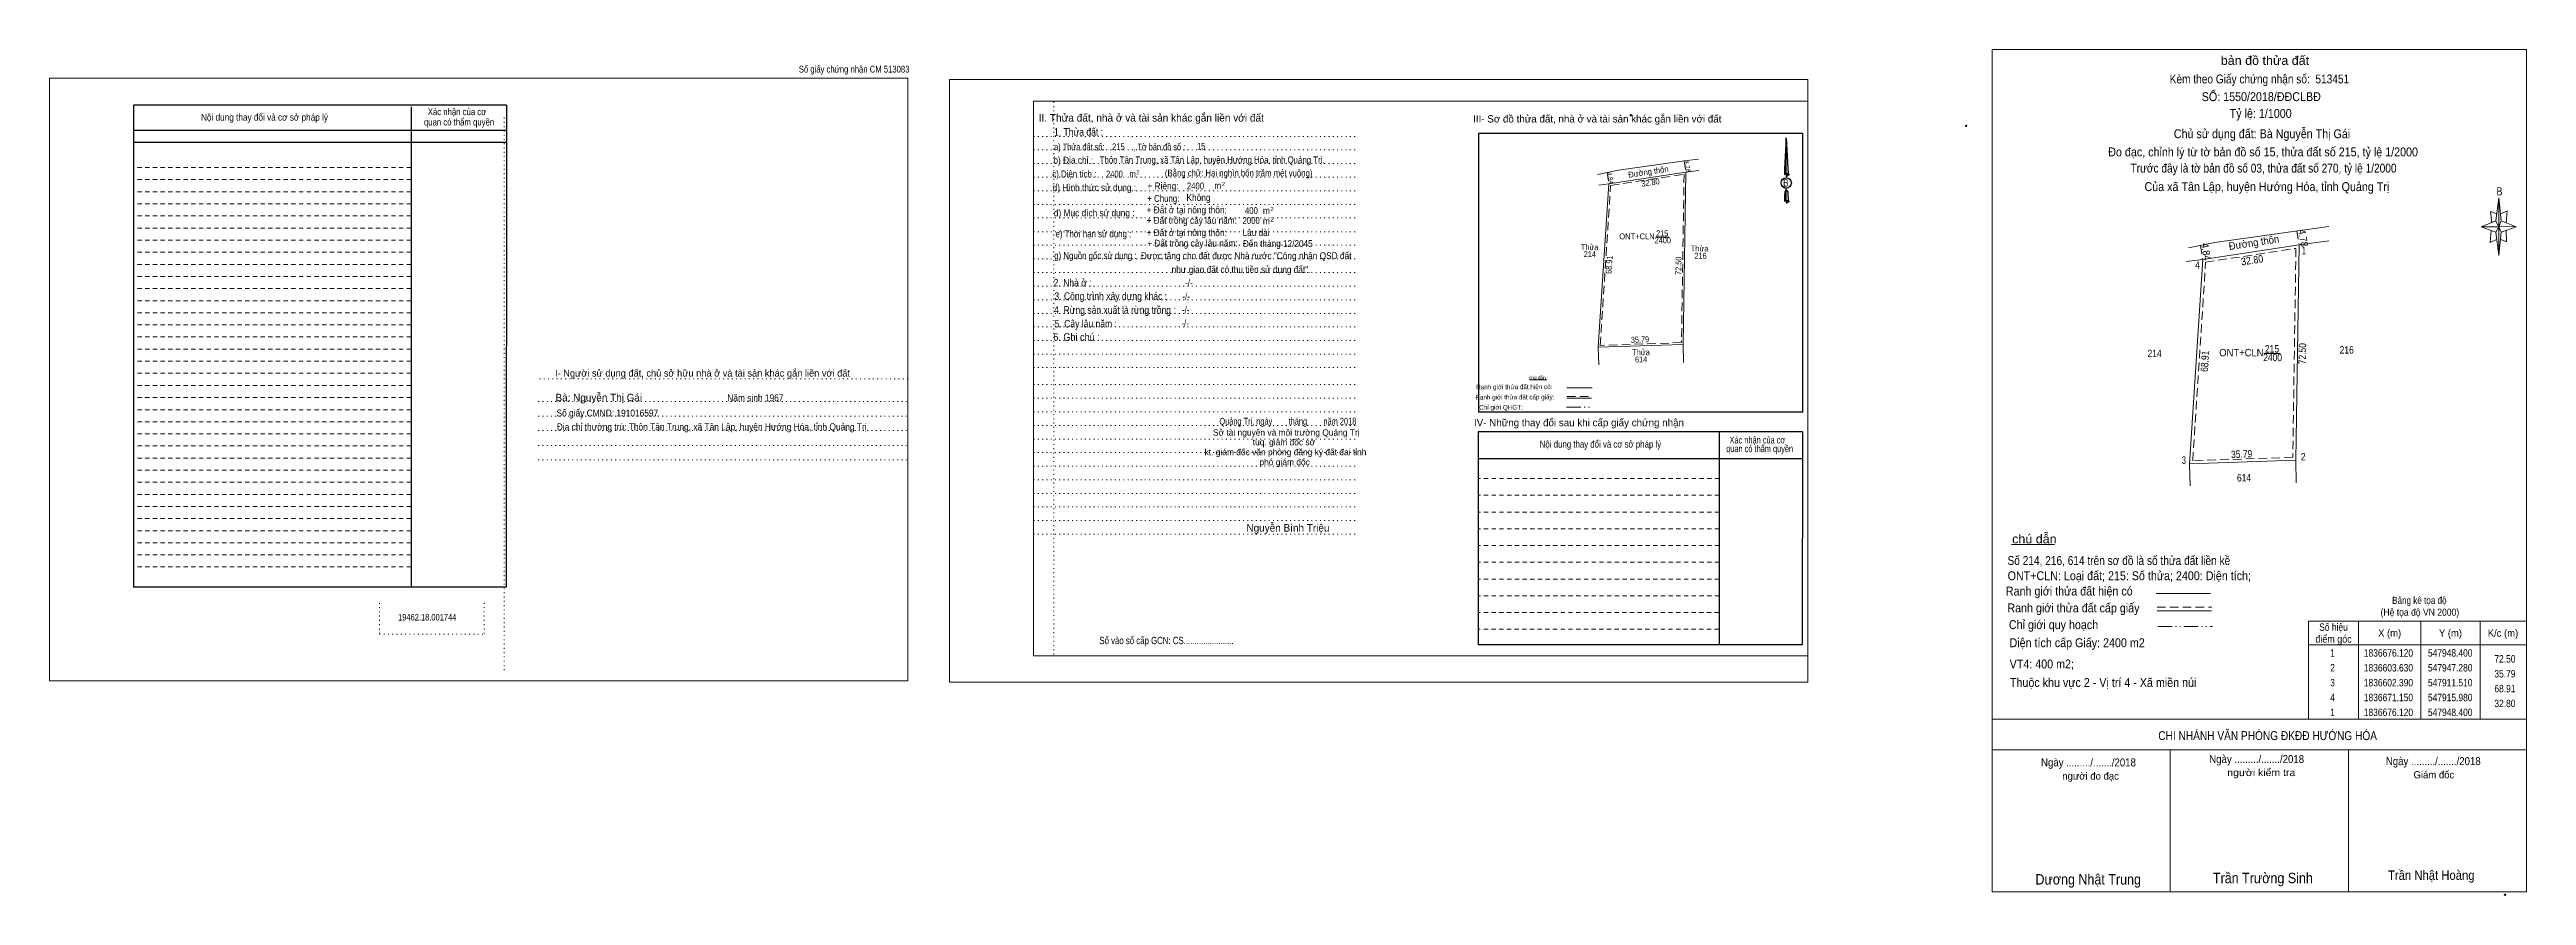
# Model space of a CAD drawing. Header units: metres. Extents: x 547191 to 549251, y 1835754 to 1836742.
# Drawn here: x 547191 to 548025, y 1836457 to 1836742 of the extents above; entities that cross this region are included whole.
import ezdxf
from ezdxf.enums import TextEntityAlignment as Align

# ---------------------------------------------------------------- set-up
doc = ezdxf.new("R2010")
doc.units = ezdxf.units.M
doc.header["$LTSCALE"] = 0.96
doc.header["$PDMODE"] = 32
doc.header["$PDSIZE"] = 0.48
for name, pattern in [('DASH_DOUBLE_DOT', [9.2, 5, -1.2, 0.3, -1.2, 0.3, -1.2]), ('DOTTED', [1.5, 0.3, -1.2]), ('MEDIUM_DASHED', [4.5, 3, -1.5]), ('SHORT_DASHED', [2.7, 1.5, -1.2])]:
    doc.linetypes.add(name, pattern=pattern)
for name, color, linetype, lineweight in [('1', 7, 'DOTTED', 13), ('10', 7, 'Continuous', 13), ('17', 7, 'Continuous', 13), ('18', 7, 'Continuous', 25), ('23', 7, 'Continuous', 13), ('28', 7, 'SHORT_DASHED', 13), ('30', 7, 'Continuous', 13), ('5', 7, 'Continuous', 13), ('55', 7, 'Continuous', 13), ('6', 7, 'Continuous', 13), ('63', 7, 'Continuous', 13)]:
    doc.layers.add(name, color=color, linetype=linetype, lineweight=lineweight)
doc.layers.add('40', color=7, linetype='Continuous')

msp = doc.modelspace()

# ---------------------------------------------------------------- texts
at = {"layer": '1'}
for s, width, p in [('ONT+CLN', 0.95, (547928.985, 1836638.59)), ('2400', 0.85, (547939.505, 1836636.97)), ('215', 0.85, (547939.29, 1836639.87))]:
    msp.add_text(s, height=2.5, dxfattribs=dict(at, width=width)).set_placement(p, align=Align.CENTER)
at = {"layer": '18'}
for s, height, p in [('II. Thửa đất, nhà ở và tài sản khác gắn liền với đất', 2.535, (547561.72, 1836717.65)), ('Bà: Nguyễn Thị Gái', 2.5, (547375.585, 1836623.47)), ('Sở tài nguyên và môi trường Quảng Trị', 2.112, (547607.2, 1836611.89)), ('tuq. giám đốc sở', 2.114, (547606.42, 1836608.63)), ('kt. giám đốc văn phòng đăng ký đất đai tỉnh', 2.114, (547606.93, 1836605.29)), ('phó giám đốc', 2.114, (547606.65, 1836601.93)), ('Nguyễn Bình Triệu', 2.51, (547607.77, 1836579.57))]:
    msp.add_text(s, height=height, dxfattribs=at).set_placement(p, align=Align.CENTER)
for s, height, width, p in [('a) Thửa đất số:              , Tờ bản đồ số : ', 2.324, 0.8, (547551.41, 1836707.93)), ('1. Thửa đất :', 2.535, 0.85, (547537.2, 1836712.89)), ('215', 2.3, 0.8, (547550.635, 1836708.03)), ('15', 2.3, 0.8, (547578.54, 1836708.17)), ('c) Diện tích :                                                   ', 2.324, 0.85, (547554.5, 1836698.85)), ('b) Địa chỉ : ', 2.324, 0.9, (547535.81, 1836703.49)), ('2400', 2.3, 0.8, (547549.305, 1836698.81)), ('2', 1.408, 0.75, (547557.16, 1836699.87)), ('(Bằng chữ: Hai nghìn bốn trăm mét vuông)', 2.3, 0.85, (547591.165, 1836699.17)), ('d) Hình thức sử dụng :', 2.323, 0.9, (547542.52, 1836694.29)), (' m', 2.324, 0.85, (547555.07, 1836698.85)), ('       + Chung:', 2.323, 0.85, (547563.2, 1836690.61)), ('+ Riêng: ', 2.323, 0.9, (547566.05, 1836694.81)), ('Không', 2.323, 0.9, (547577.62, 1836690.89)), ('2400', 2.3, 0.85, (547576.605, 1836694.81)), (' m', 2.323, 0.9, (547583.72, 1836694.91)), ('2', 1.408, 0.8, (547586.01, 1836695.91)), ('B', 2.434, 0.85, (547775.51, 1836695.77)), ('đ) Mục đích sử dụng :', 2.323, 0.9, (547542.5, 1836685.71)), ('+ Đất trồng cây lâu năm:', 2.32, 0.9, (547575.34, 1836683.21)), ('+ Đất ở tại nông thôn:', 2.32, 0.9, (547573.65, 1836686.73)), ('2000', 2.3, 0.85, (547595.375, 1836683.17)), ('400', 2.3, 0.85, (547595.445, 1836686.51)), (' m', 2.323, 0.9, (547600.1, 1836686.49)), (' m', 2.323, 0.9, (547600.1, 1836682.99)), ('2', 1.408, 0.8, (547602.39, 1836687.49)), ('2', 1.408, 0.8, (547602.39, 1836683.99)), ('e) Thời hạn sử dụng :', 2.323, 0.85, (547542.2, 1836678.69)), ('+ Đất ở tại nông thôn:', 2.32, 0.9, (547573.65, 1836679.07)), ('+ Đất trồng cây lâu năm:', 2.32, 0.9, (547575.56, 1836675.53)), ('Đến tháng 12/2045', 2.3, 0.9, (547604.335, 1836675.41)), ('Lâu dài', 2.3, 0.9, (547597.01, 1836679.13)), ('g) Nguồn gốc sử dụng :', 2.323, 0.85, (547542.9, 1836671.35)), ('2. Nhà ở :', 2.535, 0.85, (547535.22, 1836662.13)), ('3. Công trình xây dựng khác :', 2.535, 0.85, (547548.06, 1836657.61)), ('4. Rừng sản xuất là rừng trồng :', 2.535, 0.85, (547549.46, 1836652.95)), ('6. Ghi chú :', 2.535, 0.9, (547536.52, 1836643.83)), ('5. Cây lâu năm :', 2.535, 0.85, (547539.66, 1836648.31)), ('Quảng Trị, ngày        tháng        năm 2018', 2.322, 0.8, (547607.73, 1836615.57)), ('19462.18.001744', 2.22, 0.85, (547317.77, 1836549.63)), ('Số vào sổ cấp GCN: CS.......................', 2.461, 0.8, (547566.84, 1836541.67))]:
    msp.add_text(s, height=height, dxfattribs=dict(at, width=width)).set_placement(p, align=Align.CENTER)
for s, width, p in [('Thôn Tân Trung, xã Tân Lập, huyện Hướng Hóa, tỉnh Quảng Trị.', 0.85, (547544.34, 1836703.59)), ('Được tặng cho đất được Nhà nước "Công nhận QSD đất ', 0.9, (547558.24, 1836671.31)), ('như giao đất có thu tiền sử dụng đất".', 0.9, (547568.56, 1836666.67))]:
    msp.add_text(s, height=2.32, dxfattribs=dict(at, width=width)).set_placement(p)
at = {"layer": '28'}
for s, height, width, p in [('Nội dung thay đổi và cơ sở pháp lý', 2.296, 0.9, (547262.95, 1836717.95)), ('Nội dung thay đổi và cơ sở pháp lý', 2.296, 0.9, (547262.95, 1836717.95)), (' quan có thẩm quyền', 2.296, 0.85, (547328.14, 1836716.33)), (' quan có thẩm quyền', 2.296, 0.85, (547328.14, 1836716.33)), ('Xác nhận của cơ', 2.296, 0.85, (547327.82, 1836719.81)), ('Xác nhận của cơ', 2.296, 0.85, (547327.82, 1836719.81)), ('-/-', 2.324, 0.85, (547573.47, 1836657.63)), ('-/-', 2.324, 0.85, (547574.41, 1836662.25)), ('-/-', 2.324, 0.85, (547573.35, 1836653.11)), ('-/-', 2.324, 0.85, (547573.11, 1836648.57)), ('Nội dung thay đổi và cơ sở pháp lý', 2.324, 0.85, (547713.05, 1836607.85)), ('Xác nhận của cơ', 2.324, 0.8, (547765.93, 1836609.25)), (' quan có thẩm quyền', 2.324, 0.8, (547766.34, 1836606.33))]:
    msp.add_text(s, height=height, dxfattribs=dict(at, width=width)).set_placement(p, align=Align.CENTER)
for s, height, p in [('III- Sơ đồ thửa đất, nhà ở và tài sản khác gắn liền với đất', 2.465, (547711.99, 1836717.33)), ('I- Người sử dụng đất, chủ sở hữu nhà ở và tài sản khác gắn liền với đất', 2.328, (547410.53, 1836631.77)), ('IV- Những thay đổi sau khi cấp giấy chứng nhận', 2.465, (547705.81, 1836615.05))]:
    msp.add_text(s, height=height, dxfattribs=at).set_placement(p, align=Align.CENTER)
at = {"layer": '28', "width": 0.9}
for s, p in [('Số giấy CMND: 191016597', (547361.32, 1836618.33)), ('Năm sinh 1967', (547418.86, 1836623.45)), ('Địa chỉ thường trú: Thôn Tân Trung, xã Tân Lập, huyện Hướng Hóa, tỉnh Quảng Trị', (547361.44, 1836613.69))]:
    msp.add_text(s, height=2.34, dxfattribs=at).set_placement(p)
at = {"layer": '40', "width": 0.85}
msp.add_text('Số giấy chứng nhận CM 513083', height=2.277, dxfattribs=at).set_placement((547461.6, 1836734.15), align=Align.CENTER)
at = {"layer": '5'}
for s, height, width, p in [('bản đồ thửa đất', 3, 1.05, (547936.93, 1836736.73)), ('Kèm theo Giấy chứng nhận số:  513451', 3, 0.85, (547935.065, 1836730.49)), ('SỐ: 1550/2018/ĐĐCLBĐ', 3, 0.9, (547935.695, 1836724.53)), ('Tỷ lệ: 1/1000', 3, 0.9, (547935.485, 1836718.89)), ('Chủ sử dụng đất: Bà Nguyễn Thị Gái', 3, 0.9, (547935.935, 1836712.04)), ('Đo đạc, chỉnh lý từ tờ bản đồ số 15, thửa đất số 215, tỷ lệ 1/2000 ', 3, 0.9, (547936.805, 1836705.92)), ('Trước đây là tờ bản đồ số 03, thửa đất số 270, tỷ lệ 1/2000 ', 3, 0.85, (547936.925, 1836700.46)), ('Của xã Tân Lập, huyện Hướng Hóa, tỉnh Quảng Trị', 3, 0.9, (547937.575, 1836694.23)), ('B', 2.755, 0.8, (548015.955, 1836692.77))]:
    msp.add_text(s, height=height, dxfattribs=dict(at, width=width)).set_placement(p, align=Align.CENTER)
at = {"layer": '55'}
for s, height, rotation, width, p in [('Đường thôn', 2, 8.716, 0.95, (547729.3235, 1836699.7348)), ('4.78', 1.5, 278.655, 0.9, (547741.6782, 1836702.5079)), ('4.84', 1.5, 278.8, 0.9, (547715.6864, 1836698.5347)), ('32.80', 2, 8.716, 0.9, (547730.0335, 1836696.1235)), ('68.91', 2, 86.281, 0.85, (547716.9753, 1836669.3801)), ('72.50', 2, 89.115, 0.85, (547740.3251, 1836669.0796)), ('35.79', 2, 1.985, 0.85, (547726.3904, 1836643.2412)), ('Ranh giới thửa đất hiện có:', 1.585, 0.135, 0.8, (547684.0331, 1836627.5146)), ('Chỉ giới QHGT:', 1.578, 0.135, 0.85, (547679.5631, 1836620.6246)), ('Ranh giới thửa đất cấp giấy:', 1.578, 0.135, 0.8, (547684.2331, 1836624.0755))]:
    msp.add_text(s, height=height, rotation=rotation, dxfattribs=dict(at, width=width)).set_placement(p, align=Align.CENTER)
for s, width, p in [('Thửa', 0.85, (547709.41, 1836674.35)), ('ONT+CLN', 0.95, (547725.35, 1836677.97)), ('2400', 0.85, (547734.04, 1836676.67)), ('215', 0.85, (547733.865, 1836678.99)), ('Thửa', 0.85, (547746.45, 1836673.91)), ('214', 0.85, (547709.47, 1836672.01)), ('216', 0.85, (547746.76, 1836671.46)), ('Thửa', 0.85, (547726.7, 1836638.98)), ('614', 0.85, (547726.76, 1836636.52))]:
    msp.add_text(s, height=2, dxfattribs=dict(at, width=width)).set_placement(p, align=Align.CENTER)
msp.add_text('chú dẫn :', height=1.165, rotation=359.974, dxfattribs=at).set_placement((547692.2247, 1836630.8084), align=Align.CENTER)
at = {"layer": '6'}
for s, height, width, p in [('chú dẫn', 3, 1.05, (547859.245, 1836575.61)), ('Ranh giới thửa đất hiện có ', 3, 0.9, (547871.495, 1836558.05)), ('Ranh giới thửa đất cấp giấy', 3, 0.9, (547872.395, 1836552.37)), ('(Hệ tọa độ VN 2000)', 2.4, 0.9, (547989.125, 1836551.23)), ('Bảng kê tọa độ', 2.4, 0.85, (547988.945, 1836555.23)), ('Chỉ giới quy hoạch', 3, 0.9, (547865.695, 1836546.73)), ('CHI NHÁNH VĂN PHÒNG ĐKĐĐ HƯỚNG HÓA', 3, 0.85, (547937.83, 1836509.37)), ('Ngày ........./......./2018', 2.7, 0.9, (547877.47, 1836500.49)), ('Ngày ........./......./2018', 2.7, 0.9, (547934.13, 1836501.63)), ('Ngày ........./......./2018', 2.7, 0.9, (547993.63, 1836500.93)), ('người kiểm tra', 2.4, 1.1, (547935.69, 1836497.23)), ('Dương Nhật Trung', 3.5, 0.9, (547877.38, 1836460.73)), ('Trần Trường Sinh', 3.5, 0.9, (547936.23, 1836461.17)), ('Trần Nhật Hoàng', 3.16, 0.9, (547992.96, 1836462.29))]:
    msp.add_text(s, height=height, dxfattribs=dict(at, width=width)).set_placement(p, align=Align.CENTER)
for s, width, p in [('Số 214, 216, 614 trên sơ đồ là số thửa đất liền kề', 0.85, (547850.19, 1836568.33)), ('ONT+CLN: Loại đất; 215: Số thửa; 2400: Diện tích;', 0.9, (547850.23, 1836563.21)), ('Diện tích cấp Giấy: 2400 m2', 0.9, (547850.87, 1836540.65)), ('VT4: 400 m2;', 0.9, (547850.91, 1836533.49)), ('Thuộc khu vực 2 - Vị trí 4 - Xã miền núi', 0.9, (547851.01, 1836527.25))]:
    msp.add_text(s, height=3, dxfattribs=dict(at, width=width)).set_placement(p)
for s, p in [('người đo đạc', (547878.18, 1836496.05)), ('Giám đốc', (547993.84, 1836496.49))]:
    msp.add_text(s, height=2.4, dxfattribs=at).set_placement(p, align=Align.CENTER)
at = {"layer": '63'}
for s, rotation, width, p in [('4.84', 278.8, 0.9, (547915.8804, 1836673.6462)), ('Đường thôn', 8.716, 0.95, (547933.3956, 1836675.6658)), ('4.78', 278.655, 0.9, (547948.5855, 1836678.2331)), ('32.80', 8.716, 0.9, (547932.7956, 1836669.7388)), ('72.50', 89.115, 0.85, (547950.7663, 1836639.4757)), ('68.91', 86.281, 0.85, (547917.9217, 1836636.8539)), ('35.79', 1.985, 0.85, (547929.1067, 1836604.4364))]:
    msp.add_text(s, height=2.5, rotation=rotation, dxfattribs=dict(at, width=width)).set_placement(p, align=Align.CENTER)
for s, width, p in [(' 4', 0.85, (547914.98, 1836668.05)), (' 1', 0.75, (547950.74, 1836672.94)), (' 3', 0.8, (547910.33, 1836602.39)), (' 2', 0.85, (547950.63, 1836603.54)), ('72.50', 0.85, (548021.33, 1836535.46)), ('35.79', 0.85, (548021.33, 1836530.46)), ('68.91', 0.85, (548021.33, 1836525.46)), ('32.80', 0.85, (548021.33, 1836520.46))]:
    msp.add_text(s, height=2.5, dxfattribs=dict(at, width=width)).set_placement(p, align=Align.RIGHT)
for s, width, p in [('214', 0.85, (547899.755, 1836638.31)), ('216', 0.85, (547964.46, 1836639.51)), ('614', 0.85, (547929.865, 1836596.44)), ('điểm góc', 0.9, (547960.03, 1836542.16)), ('Số hiệu', 0.85, (547960.03, 1836546.16)), ('X (m)', 0.95, (547978.93, 1836544.16)), ('Y (m)', 0.95, (547999.425, 1836544.16)), ('K/c (m)', 0.95, (548017.13, 1836544.16)), (' 2', 0.85, (547959.33, 1836532.46)), (' 1', 0.75, (547959.325, 1836537.46)), ('1836676.120', 0.85, (547978.53, 1836537.46)), ('1836603.630', 0.85, (547978.53, 1836532.46)), ('547948.400', 0.85, (547999.335, 1836537.46)), ('547947.280', 0.85, (547999.335, 1836532.46)), (' 3', 0.8, (547959.33, 1836527.46)), ('1836602.390', 0.85, (547978.53, 1836527.46)), ('547911.510', 0.85, (547999.335, 1836527.46)), (' 4', 0.85, (547959.325, 1836522.46)), (' 1', 0.75, (547959.325, 1836517.46)), ('1836671.150', 0.85, (547978.53, 1836522.46)), ('1836676.120', 0.85, (547978.53, 1836517.46)), ('547915.980', 0.85, (547999.335, 1836522.46)), ('547948.400', 0.85, (547999.335, 1836517.46))]:
    msp.add_text(s, height=2.5, dxfattribs=dict(at, width=width)).set_placement(p, align=Align.CENTER)

# ---------------------------------------------------------------- linework, layer by layer
at = {"layer": '1'}
for p, q in [((547343.69, 1836718.96), (547343.69, 1836532.22)), ((547528.89, 1836724.26), (547528.89, 1836537.58)), ((547522.09, 1836712.58), (547532.65, 1836712.58)), ((547522.09, 1836712.58), (547630.65, 1836712.58)), ((547522.09, 1836708.1), (547630.65, 1836708.1)), ((547522.09, 1836703.5), (547630.65, 1836703.5)), ((547522.09, 1836698.9), (547630.65, 1836698.9)), ((547522.09, 1836694.32), (547630.65, 1836694.32)), ((547522.09, 1836689.74), (547630.65, 1836689.74)), ((547522.09, 1836685.18), (547630.65, 1836685.18)), ((547522.09, 1836680.54), (547630.65, 1836680.54)), ((547522.09, 1836675.98), (547630.65, 1836675.98)), ((547522.09, 1836671.44), (547630.65, 1836671.44)), ((547522.09, 1836666.78), (547630.65, 1836666.78)), ((547522.09, 1836662.26), (547630.65, 1836662.26)), ((547522.09, 1836657.66), (547630.65, 1836657.66)), ((547522.09, 1836653.06), (547630.65, 1836653.06)), ((547522.09, 1836648.52), (547630.65, 1836648.52)), ((547522.09, 1836643.92), (547630.65, 1836643.92)), ((547522.09, 1836639.36), (547630.65, 1836639.36)), ((547522.09, 1836634.78), (547630.65, 1836634.78)), ((547355.61, 1836631.02), (547479.69, 1836631.02)), ((547522.09, 1836629.1), (547630.65, 1836629.1)), ((547355.17, 1836623.38), (547479.25, 1836623.38)), ((547355.17, 1836618.46), (547479.25, 1836618.46)), ((547522.09, 1836624.46), (547630.65, 1836624.46)), ((547522.09, 1836619.9), (547630.65, 1836619.9)), ((547355.17, 1836613.6), (547479.25, 1836613.6)), ((547522.09, 1836615.3), (547630.65, 1836615.3)), ((547522.09, 1836610.74), (547630.65, 1836610.74)), ((547355.17, 1836608.58), (547479.25, 1836608.58)), ((547355.17, 1836603.7), (547479.25, 1836603.7)), ((547522.09, 1836606.18), (547630.65, 1836606.18)), ((547522.09, 1836601.58), (547630.65, 1836601.58)), ((547522.09, 1836597.04), (547630.65, 1836597.04)), ((547522.09, 1836592.42), (547630.65, 1836592.42)), ((547522.09, 1836587.86), (547630.65, 1836587.86)), ((547522.09, 1836583.26), (547630.65, 1836583.26)), ((547522.09, 1836578.68), (547630.65, 1836578.68)), ((547301.69, 1836555.58), (547301.69, 1836544.98)), ((547336.93, 1836555.58), (547336.93, 1836544.98)), ((547301.69, 1836544.98), (547336.93, 1836544.98))]:
    msp.add_line(p, q, dxfattribs=at)
at = {"layer": '1', "linetype": 'Continuous'}
for p, q in [((547522.09, 1836724.5), (547782.93, 1836724.5)), ((547522.09, 1836724.5), (547522.09, 1836537.7)), ((547782.93, 1836724.5), (547782.93, 1836536.2)), ((547522.09, 1836537.7), (547782.93, 1836537.7))]:
    msp.add_line(p, q, dxfattribs=at)
for points in [[(547190.53, 1836529.3), (547479.71, 1836529.3), (547479.71, 1836732.22), (547190.53, 1836732.22)], [(547190.53, 1836732.22), (547479.71, 1836732.22), (547479.71, 1836529.3), (547190.53, 1836529.3)], [(547493.77, 1836528.9), (547782.93, 1836528.9), (547782.93, 1836731.82), (547493.77, 1836731.82)]]:
    msp.add_lwpolyline(points, close=True, dxfattribs=at)
msp.add_lwpolyline([(547532.65, 1836724.5), (547782.93, 1836724.5), (547782.93, 1836537.7), (547532.65, 1836537.7)], dxfattribs=at)
at = {"layer": '1', "linetype": 'MEDIUM_DASHED'}
msp.add_lwpolyline([(547947.38, 1836674.95), (547946.29, 1836604.6), (547912.58, 1836603.43), (547916.93, 1836670.28)], close=True, dxfattribs=at)
at = {"layer": '10'}
for p, q in [((547948.4, 1836676.12), (547915.98, 1836671.15)), ((547948.4, 1836676.12), (547947.28, 1836603.63)), ((547911.51, 1836602.39), (547915.98, 1836671.15))]:
    msp.add_line(p, q, dxfattribs=at)
at = {"layer": '17'}
msp.add_line((547851.51, 1836575.17), (547865.99, 1836575.17), dxfattribs=at)
at = {"layer": '18'}
for p, q in [((547775.61, 1836712.22), (547776.29, 1836699.78)), ((547775.61, 1836712.22), (547776.29, 1836699.78)), ((547775.61, 1836712.22), (547776.29, 1836699.78)), ((547775.09, 1836701.66), (547775.01, 1836699.78)), ((547775.61, 1836700.14), (547775.61, 1836699.62)), ((547775.61, 1836699.62), (547775.61, 1836699.34)), ((547775.61, 1836699.34), (547775.61, 1836698.9)), ((547775.61, 1836699.34), (547775.61, 1836698.9)), ((547775.61, 1836699.34), (547775.61, 1836698.9)), ((547775.61, 1836694.66), (547775.61, 1836695.26)), ((547775.61, 1836694.66), (547775.61, 1836695.26)), ((547775.61, 1836694.66), (547775.61, 1836695.26)), ((547775.61, 1836694.66), (547776.13, 1836693.94)), ((547775.61, 1836694.66), (547776.13, 1836693.94)), ((547775.61, 1836694.66), (547776.13, 1836693.94)), ((547776.13, 1836693.94), (547776.29, 1836690.74)), ((547776.13, 1836693.94), (547776.29, 1836690.74)), ((547776.13, 1836693.94), (547776.29, 1836690.74)), ((547775.61, 1836691.14), (547775.61, 1836690.64)), ((547775.61, 1836690.64), (547775.61, 1836690.3))]:
    msp.add_line(p, q, dxfattribs=at)
for points in [[(547775.61, 1836700.14), (547775.61, 1836712.22), (547775.09, 1836701.66)], [(547775.61, 1836691.14), (547775.61, 1836694.66), (547775.21, 1836693.94), (547775.09, 1836692.64), (547775.01, 1836690.74)]]:
    msp.add_lwpolyline(points, dxfattribs=at)
msp.add_ellipse((547775.633, 1836696.9766), major_axis=(0, 1.7728), ratio=0.983453, dxfattribs=at)
for centre, start_param, end_param in [((547775.6337, 1836699.7083), 1.57079633, 3.07445202), ((547775.6337, 1836699.7083), 0.06714063, 1.57079633), ((547775.6337, 1836699.7083), 4.71238898, 6.28318531), ((547775.6337, 1836690.6602), 2.49106941, 3.07427841), ((547775.6337, 1836690.6602), 1.57079633, 2.49106941), ((547775.6337, 1836690.6602), 0.06714063, 1.57079633), ((547775.6337, 1836690.6602), 4.71238898, 6.28318531)]:
    msp.add_ellipse(centre, major_axis=(0.6391, 0), ratio=0.655448, start_param=start_param, end_param=end_param, dxfattribs=at)
for p in [(547776.29, 1836699.78), (547776.29, 1836690.74)]:
    msp.add_point(p, dxfattribs=at)
at = {"layer": '23'}
for p, q in [((547920.02, 1836676.89), (547911.12, 1836675.1)), ((547958.49, 1836677.48), (547948.4, 1836676.12)), ((547915.98, 1836671.15), (547910.43, 1836670.55))]:
    msp.add_line(p, q, dxfattribs=at)
msp.add_lwpolyline([(547958.43, 1836682.26), (547948.8, 1836681.01), (547920.02, 1836676.89)], dxfattribs=at)
at = {"layer": '28', "linetype": 'Continuous', "lineweight": 25}
for p, q in [((547344.53, 1836723.12), (547218.81, 1836723.12)), ((547312.31, 1836722.62), (547312.41, 1836560.82)), ((547344.53, 1836723.12), (547344.39, 1836560.82)), ((547344.53, 1836714.66), (547218.93, 1836714.66)), ((547344.53, 1836714.66), (547218.93, 1836714.66)), ((547344.53, 1836710.56), (547218.93, 1836710.56)), ((547671.99, 1836713.68), (547671.99, 1836619.78)), ((547781.21, 1836619.78), (547671.99, 1836619.78)), ((547753.01, 1836613.18), (547753.07, 1836541.42)), ((547781.13, 1836613.18), (547781.05, 1836541.42)), ((547781.05, 1836604.06), (547671.83, 1836604.06)), ((547344.39, 1836560.82), (547218.81, 1836560.9)), ((547781.05, 1836541.42), (547671.83, 1836541.42))]:
    msp.add_line(p, q, dxfattribs=at)
at = {"layer": '28'}
for p, q in [((547312.31, 1836702.18), (547218.81, 1836702.18)), ((547312.31, 1836698.1), (547218.81, 1836698.1)), ((547312.31, 1836694.02), (547218.81, 1836694.02)), ((547312.31, 1836689.9), (547218.81, 1836689.9)), ((547312.31, 1836685.86), (547218.81, 1836685.86)), ((547312.31, 1836681.78), (547218.81, 1836681.78)), ((547312.31, 1836677.66), (547218.81, 1836677.66)), ((547312.31, 1836673.66), (547218.81, 1836673.66)), ((547312.31, 1836669.54), (547218.81, 1836669.54)), ((547312.31, 1836665.5), (547218.81, 1836665.5)), ((547312.31, 1836661.42), (547218.81, 1836661.42)), ((547312.31, 1836657.3), (547218.81, 1836657.3)), ((547312.31, 1836653.2), (547218.81, 1836653.2)), ((547312.31, 1836649.18), (547218.81, 1836649.18)), ((547312.31, 1836645.1), (547218.81, 1836645.1)), ((547312.31, 1836641.02), (547218.81, 1836641.02)), ((547312.31, 1836636.94), (547218.81, 1836636.94)), ((547312.31, 1836632.9), (547218.81, 1836632.9)), ((547312.31, 1836628.82), (547218.81, 1836628.82)), ((547312.31, 1836624.7), (547218.81, 1836624.7)), ((547312.31, 1836620.62), (547218.81, 1836620.62)), ((547312.31, 1836616.58), (547218.81, 1836616.58)), ((547312.31, 1836612.46), (547218.81, 1836612.46)), ((547312.31, 1836608.4), (547218.81, 1836608.4)), ((547312.31, 1836604.3), (547218.81, 1836604.3)), ((547312.31, 1836600.22), (547218.81, 1836600.22)), ((547312.31, 1836596.18), (547218.81, 1836596.18)), ((547753.01, 1836597.46), (547671.83, 1836597.46)), ((547312.31, 1836592.08), (547218.81, 1836592.08)), ((547312.31, 1836588.02), (547218.81, 1836588.02)), ((547753.01, 1836591.84), (547671.83, 1836591.84)), ((547753.01, 1836586.14), (547671.83, 1836586.14)), ((547312.31, 1836583.94), (547218.81, 1836583.94)), ((547312.31, 1836579.88), (547218.81, 1836579.88)), ((547753.01, 1836580.5), (547671.83, 1836580.5)), ((547312.31, 1836575.82), (547218.81, 1836575.82)), ((547312.31, 1836571.7), (547218.81, 1836571.7)), ((547312.31, 1836567.7), (547218.81, 1836567.7)), ((547753.01, 1836574.86), (547671.83, 1836574.86)), ((547753.01, 1836569.3), (547671.83, 1836569.3)), ((547753.01, 1836563.58), (547671.83, 1836563.58)), ((547753.01, 1836557.98), (547671.83, 1836557.98)), ((547752.93, 1836552.3), (547671.83, 1836552.3)), ((547752.93, 1836546.66), (547671.83, 1836546.66))]:
    msp.add_line(p, q, dxfattribs=at)
at = {"layer": '28', "linetype": 'Continuous', "lineweight": 25}
for points in [[(547344.53, 1836723.12), (547218.81, 1836723.12), (547218.81, 1836560.9)], [(547781.21, 1836619.78), (547781.21, 1836713.68), (547671.99, 1836713.68)], [(547781.13, 1836613.18), (547671.83, 1836613.18), (547671.83, 1836541.42)]]:
    msp.add_lwpolyline(points, dxfattribs=at)
at = {"layer": '28'}
msp.add_point((547723.31, 1836719.76), dxfattribs=at)
at = {"layer": '30'}
for p, q in [((547911.51, 1836602.39), (547947.28, 1836603.63)), ((547911.51, 1836602.39), (547911.7, 1836594.98)), ((547947.28, 1836603.63), (547947.43, 1836595.95))]:
    msp.add_line(p, q, dxfattribs=at)
at = {"layer": '5'}
for p, q in [((547845.03, 1836458.29), (547845.03, 1836741.89)), ((548014.75, 1836684.17), (548015.75, 1836691.97)), ((548014.75, 1836680.37), (548009.75, 1836682.17)), ((548016.55, 1836680.37), (548015.75, 1836672.57)), ((548018.35, 1836677.17), (548016.35, 1836677.97)), ((548016.55, 1836684.17), (548021.55, 1836682.17)), ((548018.15, 1836680.97), (548018.35, 1836677.17)), ((547905.03, 1836458.29), (547905.03, 1836506.09)), ((547965.03, 1836458.29), (547965.03, 1836506.09))]:
    msp.add_line(p, q, dxfattribs=at)
for points in [[(547845.03, 1836741.89), (548025.03, 1836741.89), (548025.03, 1836458.29)], [(548015.15, 1836686.57), (548012.95, 1836687.37), (548013.35, 1836683.57)], [(548016.35, 1836686.57), (548018.55, 1836687.57), (548018.15, 1836683.57)], [(548015.75, 1836682.17), (548014.75, 1836684.17), (548009.75, 1836682.17)], [(548013.15, 1836680.97), (548012.75, 1836676.97), (548014.95, 1836677.97)], [(548015.75, 1836682.17), (548016.55, 1836680.37), (548021.55, 1836682.17)]]:
    msp.add_lwpolyline(points, dxfattribs=at)
for points in [[(548015.75, 1836691.97), (548016.55, 1836684.17), (548015.75, 1836682.17)], [(548015.75, 1836682.17), (548009.75, 1836682.17), (548014.75, 1836684.17), (548016.55, 1836680.37), (548021.55, 1836682.17), (548015.75, 1836682.37)], [(548015.75, 1836682.17), (548015.75, 1836672.57), (548014.75, 1836680.37)]]:
    msp.add_lwpolyline(points, close=True, dxfattribs=at)
msp.add_point((547836.25, 1836716.19), dxfattribs=at)
at = {"layer": '55'}
for p, q in [((547719.14, 1836701.23), (547712.02, 1836699.8)), ((547712.33, 1836641.63), (547715.9, 1836696.64)), ((547715.9, 1836696.64), (547712.49, 1836696.28)), ((547741.84, 1836700.61), (547740.94, 1836642.62)), ((547731.72, 1836678.73), (547736.12, 1836678.73)), ((547712.33, 1836641.63), (547740.94, 1836642.62)), ((547712.33, 1836641.63), (547712.48, 1836635.7)), ((547740.94, 1836642.62), (547741.06, 1836636.48)), ((547689.27, 1836630.62), (547694.93, 1836630.66)), ((547701.69, 1836628), (547710.27, 1836628)), ((547701.77, 1836624.52), (547710.01, 1836624.52)), ((547701.77, 1836624.52), (547710.01, 1836624.52))]:
    msp.add_line(p, q, dxfattribs=at)
at = {"layer": '55', "linetype": 'MEDIUM_DASHED'}
for p, q in [((547741.26, 1836704.4), (547741.84, 1836700.61)), ((547715.31, 1836700.46), (547715.9, 1836696.64)), ((547701.77, 1836625.06), (547710.21, 1836625.06))]:
    msp.add_line(p, q, dxfattribs=at)
at = {"layer": '55', "linetype": 'DASH_DOUBLE_DOT'}
msp.add_line((547701.65, 1836621.42), (547710.21, 1836621.42), dxfattribs=at)
at = {"layer": '55'}
for points in [[(547746.18, 1836701.2), (547741.84, 1836700.61), (547715.9, 1836696.64)], [(547746.04, 1836705.02), (547742.16, 1836704.52), (547719.14, 1836701.23)]]:
    msp.add_lwpolyline(points, dxfattribs=at)
at = {"layer": '55', "linetype": 'MEDIUM_DASHED'}
msp.add_lwpolyline([(547741.22, 1836699.92), (547740.35, 1836643.2), (547712.96, 1836642.26), (547716.48, 1836696.12)], close=True, dxfattribs=at)
at = {"layer": '6'}
for p, q in [((547900.31, 1836558.73), (547918.59, 1836558.73)), ((547900.59, 1836552.89), (547918.87, 1836552.89)), ((547845.03, 1836516.41), (548025.03, 1836516.41)), ((547845.03, 1836506.09), (548025.03, 1836506.09)), ((548025.03, 1836458.29), (547845.03, 1836458.29))]:
    msp.add_line(p, q, dxfattribs=at)
at = {"layer": '6', "linetype": 'MEDIUM_DASHED'}
msp.add_line((547900.59, 1836554.13), (547918.99, 1836554.13), dxfattribs=at)
at = {"layer": '6'}
msp.add_point((548017.81, 1836457.29), dxfattribs=at)
at = {"layer": '63', "linetype": 'MEDIUM_DASHED'}
for p, q in [((547947.68, 1836680.85), (547948.4, 1836676.12)), ((547915.24, 1836675.93), (547915.98, 1836671.15))]:
    msp.add_line(p, q, dxfattribs=at)
at = {"layer": '63'}
for p, q in [((547936.56, 1836639.52), (547942.06, 1836639.52)), ((547968.43, 1836549.41), (547968.43, 1836516.41)), ((547989.43, 1836549.41), (547989.43, 1836516.41)), ((548009.43, 1836549.41), (548009.43, 1836516.41)), ((547951.63, 1836541.41), (548025.03, 1836541.41))]:
    msp.add_line(p, q, dxfattribs=at)
at = {"layer": '63', "linetype": 'DASH_DOUBLE_DOT'}
msp.add_line((547900.83, 1836547.61), (547919.23, 1836547.61), dxfattribs=at)
at = {"layer": '63'}
msp.add_lwpolyline([(547951.63, 1836549.41), (548025.03, 1836549.41), (548025.03, 1836516.41), (547951.63, 1836516.41)], close=True, dxfattribs=at)

msp.set_redraw_order([(e.dxf.handle, doc.entitydb.next_handle()) for e in msp.query("TEXT MTEXT ATTDEF DIMENSION ARC_DIMENSION")])  # texts and dimensions are drawn at this point

doc.saveas('drawing.dxf')
